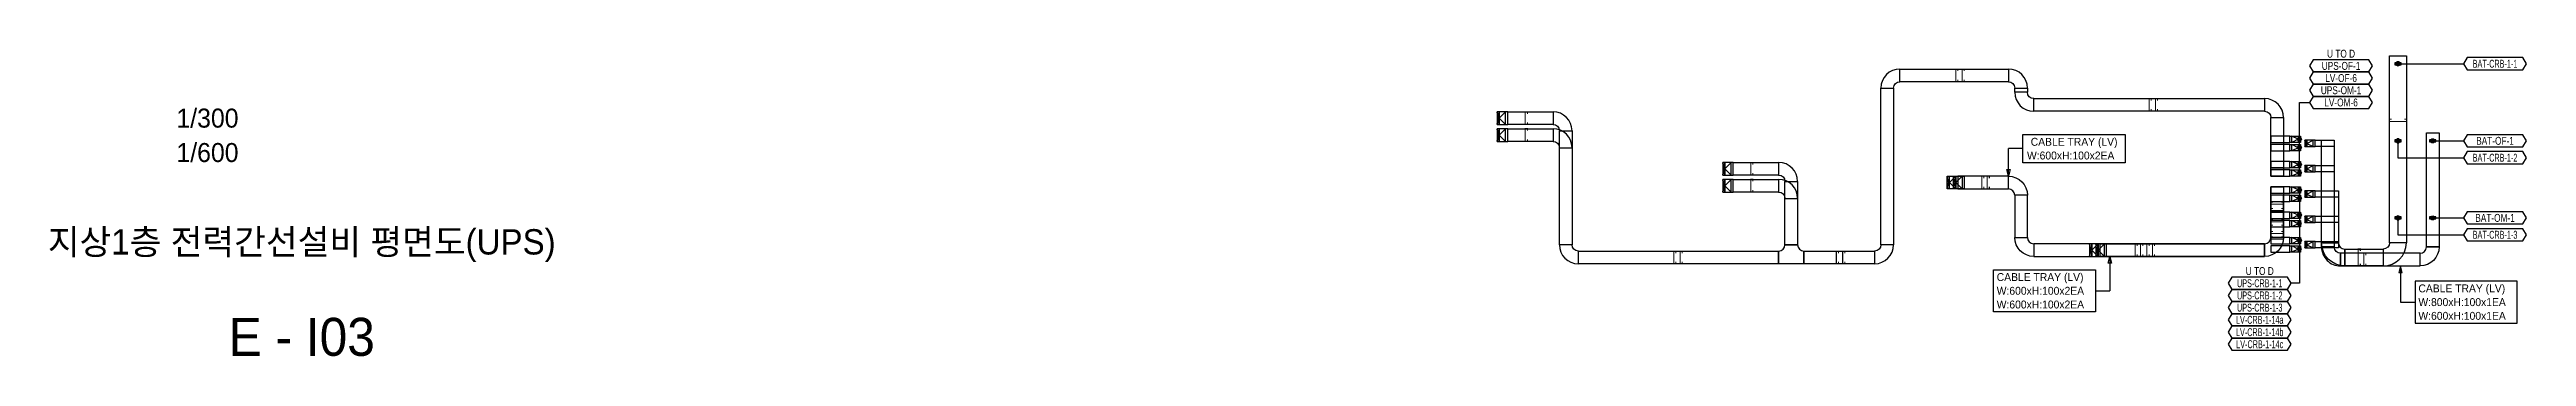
# Model space of a CAD drawing. Header units: millimetres. Extents: x 31670 to 374393, y -351975 to 839589.
# Drawn here: x 221287 to 338770, y -322636 to -308105 of the extents above; entities that cross this region are included whole.
import ezdxf
from ezdxf.enums import TextEntityAlignment as Align

# ---------------------------------------------------------------- set-up
doc = ezdxf.new("R2010")
doc.units = ezdxf.units.MM
doc.header["$LTSCALE"] = 150
for name, color, linetype in [('-----26 Electrical Cable Tray_HV_N', 30, 'Continuous'), ('-----26 Electrical Cable Tray_LV_UPS1', 6, 'Continuous'), ('-----26 Electrical Cable Tray_LV_UPS2', 2, 'Continuous'), ('-----26 Electrical Cable Tray_LV_UPSBAT', 11, 'Continuous'), ('-----29 주기', 1, 'Continuous'), ('-----30 Text', 2, 'Continuous'), ('-----41 Drawing Title', 2, 'Continuous'), ('-----42 Drawing Number', 2, 'Continuous'), ('-----43 Drawing Scale', 3, 'Continuous'), ('-----99 Cable Schedule', 2, 'Continuous')]:
    doc.layers.add(name, color=color, linetype=linetype)
doc.styles.add('ELEC', font='')
doc.styles.get('ELEC').set_extended_font_data('Dotum')

msp = doc.modelspace()

# ---------------------------------------------------------------- texts
at = {"layer": '-----26 Electrical Cable Tray_LV_UPS1', "style": 'ELEC'}
for s, p in [('W:600xH:100x2EA', (313643.3066236171, -319528.1695245226, -2.625308267669205e-09)), ('CABLE TRAY (LV)', (313643.3066236171, -318878.1695245226, -2.625308267669205e-09))]:
    msp.add_text(s, height=375, dxfattribs=at).set_placement(p, align=Align.MIDDLE_LEFT)
at = {"layer": '-----26 Electrical Cable Tray_LV_UPS2', "style": 'ELEC'}
for s, p in [('CABLE TRAY (LV)', (315256.7957421205, -312471.8330451852, 4.845084612341543e-09)), ('W:600xH:100x2EA', (315079.2177231245, -313121.8330451852, 4.845084612341543e-09)), ('W:600xH:100x2EA', (313643.3066236171, -320178.1695245226, -2.625308267669205e-09))]:
    msp.add_text(s, height=375, dxfattribs=at).set_placement(p, align=Align.MIDDLE_LEFT)
at = {"layer": '-----26 Electrical Cable Tray_LV_UPSBAT', "style": 'ELEC'}
for s, p in [('CABLE TRAY (LV)', (333644.9813319633, -319415.0069775122)), ('W:800xH:100x1EA', (333644.9813319633, -320065.0069775122)), ('W:600xH:100x1EA', (333644.9813319633, -320715.0069775122))]:
    msp.add_text(s, height=375, dxfattribs=at).set_placement(p, align=Align.MIDDLE_LEFT)
at = {"layer": '-----30 Text', "linetype": 'Continuous', "style": 'ELEC'}
for s, width, p in [('UPS-OF-1', 0.8, (329976.3663065641, -308875.6106109377)), ('BAT-CRB-1-1', 0.6, (337280.4089479516, -308775.0056091976)), ('UPS-OM-1', 0.8, (329976.3663065641, -310030.6106109479)), ('LV-OF-6', 0.8, (329976.3663065271, -309453.1106109428)), ('LV-OM-6', 0.8, (329976.3663064316, -310608.1106109531)), ('BAT-OF-1', 0.8, (337280.4083054682, -312425.0044972107, -1.004327225509382e-09)), ('BAT-CRB-1-2', 0.6, (337280.4083054697, -313225.3741136951)), ('BAT-OM-1', 0.8, (337280.4083054682, -316075.0044972107, -1.004327225509382e-09)), ('BAT-CRB-1-3', 0.6, (337280.4083054699, -316875.3741136951)), ('UPS-CRB-1-1', 0.6, (326118.9848891285, -319171.0748881657)), ('LV-CRB-1-14a', 0.6, (326118.9848891278, -320903.5748881811)), ('UPS-CRB-1-2', 0.6, (326118.9848891242, -319748.5748881709)), ('UPS-CRB-1-3', 0.6, (326118.9848891252, -320326.074888176)), ('LV-CRB-1-14b', 0.6, (326118.9848891302, -321481.0748881862)), ('LV-CRB-1-14c', 0.6, (326118.9848891327, -322058.5748881914))]:
    msp.add_text(s, height=375, dxfattribs=dict(at, width=width)).set_placement(p, align=Align.MIDDLE)
at = {"layer": '-----41 Drawing Title', "style": 'ELEC'}
msp.add_text('지상1층 전력간선설비 평면도(UPS)', height=1200, dxfattribs=at).set_placement((233249.9999999998, -317209.9999999992), align=Align.MIDDLE_CENTER)
at = {"layer": '-----42 Drawing Number', "style": 'ELEC'}
msp.add_text('E - I03', height=1800, dxfattribs=at).set_placement((233249.9999999998, -321709.9999999992), align=Align.MIDDLE_CENTER)
at = {"layer": '-----43 Drawing Scale', "style": 'ELEC'}
for s, p in [('1/300', (228779.0230665453, -311349.9999999992)), ('1/600', (228779.0230665453, -312979.9999999992))]:
    msp.add_text(s, height=900, dxfattribs=at).set_placement(p, align=Align.MIDDLE_CENTER)
at = {"layer": '-----99 Cable Schedule', "style": 'ELEC', "width": 0.8}
for p in [(329976.3663065618, -308298.1106109325), (326118.9848891285, -318593.5748881606)]:
    msp.add_text('U TO D', height=375, dxfattribs=at).set_placement(p, align=Align.MIDDLE)

# ---------------------------------------------------------------- blocks, each defined once
blk = doc.blocks.new('A$495596483691')
at = {"color": 0}
for p, q in [((100, 600), (0, 600)), ((0, 600), (0, 0)), ((0, 0), (100, 0)), ((500, 600), (100, 600)), ((100, 0), (500, 0)), ((500, 0), (500, 600))]:
    blk.add_line(p, q, dxfattribs=at)
at = {"color": 8}
for p, q in [((400, 300), (100, 600)), ((100, 600), (100, 0)), ((400, 300), (100, 0)), ((400, 0), (400, 600)), ((400, 600), (500, 0)), ((500, 600), (400, 0))]:
    blk.add_line(p, q, dxfattribs=at)
blk = doc.blocks.new('A$550585017316')
at = {"color": 0}
for p, q in [((400, 300), (0, 300)), ((0, 300), (0, 0)), ((0, 0), (400, 0)), ((500, 300), (400, 300)), ((400, 0), (500, 0)), ((500, 0), (500, 300))]:
    blk.add_line(p, q, dxfattribs=at)
at = {"color": 8}
for p, q in [((100, 0), (0, 300)), ((0, 0), (100, 300)), ((100, 150), (400, 300)), ((100, 300), (100, 0)), ((100, 150), (400, 0)), ((400, 0), (400, 300))]:
    blk.add_line(p, q, dxfattribs=at)
blk = doc.blocks.new('A$C9a0ab699')
h = blk.add_hatch(color=0)
edge = h.paths.add_edge_path()
edge.add_arc((64.00719340983778, 64.00719340983778), 64.0071934098378, 720.0000000000341, 1080.000000000034, ccw=False)
at = {"color": 0}
blk.add_circle((64.00719340983778, 64.00719340983778), 64.0071934098378, dxfattribs=at)

# ---------------------------------------------------------------- linework, layer by layer
at = {"layer": '-----26 Electrical Cable Tray_HV_N', "color": 1}
for p, q in [((314885.0572083665, -312796.8330451852, 5.671487411104158e-09), (314200.0761787917, -312796.8330451852, 5.671487411104158e-09)), ((318329.3260257564, -319528.1695245226, -2.485443573874274e-09), (319014.3070553312, -319528.1695245226, -2.485443573874274e-09))]:
    msp.add_line(p, q, dxfattribs=at)
for points, elevation in [([(319731.0766105058, -312121.8330451852), (319731.0766105058, -313471.8330451852), (314885.0572083665, -313471.8330451852), (314885.0572083665, -312121.8330451852)], 4.984949306136474e-09), ([(313483.3066236171, -320528.1695245226), (313483.3066236171, -318528.1695245226), (318329.3260257564, -318528.1695245226), (318329.3260257564, -320528.1695245226)], -2.485443573874274e-09), ([(333484.9813319633, -319065.0069775122), (333484.9813319633, -321065.0069775122), (338331.0007341026, -321065.0069775122), (338331.0007341026, -319065.0069775122)], -3.247652379101226e-10)]:
    msp.add_lwpolyline(points, close=True, dxfattribs=dict(at, elevation=elevation))
for points, elevation in [([(314200.0758198749, -314100.0012848004), (314120.0758198749, -313780.0012848004), (314280.0758198749, -313780.0012848004), (314200.0758198749, -314100.0012848004), (314200.0761787917, -312796.8330451852)], 4.984949306136474e-09), ([(319014.307414248, -317900.0012849075), (319094.307414248, -318220.0012849075), (318934.307414248, -318220.0012849075), (319014.307414248, -317900.0012849075), (319014.3070553312, -319528.1695245226)], -2.485443573874274e-09), ([(332799.9999434717, -318350.0006424621), (332719.9999434717, -318670.0006424621), (332879.9999434717, -318670.0006424621), (332799.9999434717, -318350.0006424621), (332800.0004158164, -320065.0069775122), (333484.9813319633, -320065.0069775122)], -3.247652379101226e-10)]:
    msp.add_lwpolyline(points, dxfattribs=dict(at, elevation=elevation))
at = {"layer": '-----26 Electrical Cable Tray_LV_UPS1'}
for points, elevation in [([(308749.9998465268, -309925.0019346307), (308749.9998465268, -309925.0019346307, -0.414213562373095), (309049.9998465268, -309625.0019346307), (309049.9998465268, -309625.0019346307), (309049.9998465268, -309025.0019346307, 0.414213562373095), (308149.9998465268, -309925.0019346307)], 6.033260278161719e-09), ([(314200.075819873, -309625.0012848001), (314200.075819873, -309625.0012848001, -0.414213562373095), (314500.075819873, -309925.0012848001), (314500.075819873, -309925.0012848001), (315100.075819873, -309925.0012848001, 0.414213562373095), (314200.075819873, -309025.0012848001)], 6.033260278161719e-09), ([(315400.075819873, -310425.00192731), (315400.075819873, -310425.00192731, -0.414213562373095), (315100.075819873, -310125.00192731), (315100.075819873, -310125.00192731), (314500.075819873, -310125.00192731, 0.414213562373095), (315400.075819873, -311025.00192731)], -9.17629176248721e-10), ([(326349.0012033318, -311025.0012354511), (326349.0012033318, -311025.0012354511, -0.414213562373095), (326649.0012033318, -311325.0012354511), (326649.0012033318, -311325.0012354511), (327249.0012033318, -311325.0012354511, 0.414213562373095), (326349.0012033318, -310425.0012354511)], -9.176291762487205e-10), ([(292600.000174635, -312450.0012663131), (292600.000174635, -312450.0012663131, -0.414213562373095), (292900.000174635, -312750.0012663131), (292900.000174635, -312750.0012663131), (293500.000174635, -312750.0012663131, 0.414213562373095), (292600.000174635, -311850.0012663131)], -9.176291762487272e-10), ([(303299.925509078, -314050.0008374251), (303299.925509078, -314050.0008374251, -0.414213562373095), (303599.925509078, -314350.0008374251), (303599.925509078, -314350.0008374251), (304199.925509078, -314350.0008374251, 0.414213562373095), (303299.925509078, -313450.0008374251)], -7.567314750016384e-09), ([(326349.0006424976, -317300.0012849075), (326349.0006424976, -317300.0012849075, 0.414213562373095), (326649.0006424976, -317000.0012849075), (326649.0006424976, -317000.0012849075), (327249.0006424976, -317000.0012849075, -0.414213562373095), (326349.0006424976, -317900.0012849075)], -1.242394414158843e-09), ([(326349.0006424976, -317300.0012849075), (326349.0006424976, -317300.0012849075, 0.414213562373095), (326649.0006424976, -317000.0012849075), (326649.0006424976, -317000.0012849075), (327249.0006424976, -317000.0012849075, -0.414213562373095), (326349.0006424976, -317900.0012849075)], -1.242394414158843e-09), ([(293800.0005659321, -317650.0011720923), (293800.0005659321, -317650.0011720923, -0.414213562373095), (293500.0005659321, -317350.0011720923), (293500.0005659321, -317350.0011720923), (292900.0005659321, -317350.0011720923, 0.414213562373095), (293800.0005659321, -318250.0011720923)], -9.176291762487272e-10), ([(304499.9261075085, -317650.0008459149), (304499.9261075085, -318250.0008459149), (304499.9261075085, -318250.0008459149), (303299.9261075085, -318250.0008459149), (303299.9261075085, -317650.0008459149, 0.414213562373095), (303599.9261075085, -317350.0008459149), (304199.9261075085, -317350.0008459149), (304199.9261075085, -317350.0008459149, 0.414213562373095)], -7.567314750016384e-09)]:
    msp.add_lwpolyline(points, format="xyb", close=True, dxfattribs=dict(at, elevation=elevation))
for points in [[(308749.999671289, -309925.0019346307), (308750.0000219536, -317350.0006896894), (308150.0000219536, -317350.0006896894), (308149.999671289, -309925.0019346307)], [(327249.0006424976, -311325.0012354511), (327249.0012849002, -313700.0012849075), (326649.0012849002, -313700.0012849075), (326649.0006424976, -311325.0012354511)], [(293800.0005659321, -317650.0011720923), (303299.9261075085, -317650.0006896894), (303299.9261075085, -318250.0006896894), (293800.0005659321, -318250.0011720923)]]:
    msp.add_lwpolyline(points, close=True, dxfattribs=at)
for points, elevation in [([(309049.9998465268, -309025.0019346307), (314200.075819873, -309025.0012848001), (314200.075819873, -309625.0012848001), (309049.9998465268, -309625.0019346307)], 6.033260278161719e-09), ([(314500.075819873, -310125.00192731), (314500.0751774703, -309925.0012848001), (315100.0751774703, -309925.0012848001), (315100.075819873, -310125.00192731)], -9.17629176248721e-10), ([(315400.075819873, -310425.00192731), (326349.0012033318, -310425.0012354511), (326349.0012033318, -311025.0012354511), (315400.075819873, -311025.00192731)], -9.17629176248721e-10), ([(290450.0006424892, -311850.0012848803), (292600.000174635, -311850.0012848804), (292600.000174635, -312450.0012848804), (290450.0006424892, -312450.0012848803)], -1.965940148273964e-09), ([(327549.0006424976, -312200.0012849075), (326649.000919745, -312200.0011806143), (326649.000919745, -312500.0011806143), (327549.0006424976, -312500.0012849075)], -1.242394414158843e-09), ([(293500.000174635, -312750.0012663131), (293500.0005659321, -317350.0011720923), (292900.0005659321, -317350.0011720923), (292900.000174635, -312750.0012663131)], -9.176291762487272e-10), ([(301150.000642491, -313450.0012848526), (303299.925509078, -313450.0008374251), (303299.925509078, -314050.0008374251), (301150.000642491, -314050.0012848526)], -1.604167281216418e-09), ([(327549.0006424976, -313400.0012849075), (326649.000919745, -313400.0011806142), (326649.000919745, -313700.0011806142), (327549.0006424976, -313700.0012849075)], -1.242394414158843e-09), ([(304199.925509078, -314350.0008374251), (304199.9261075085, -317350.0008459149), (303599.9261075085, -317350.0008459149), (303599.925509078, -314350.0008374251)], -7.567314750016384e-09), ([(327549.0006424976, -314600.0012849075), (326649.0006424976, -314600.0012849075), (326649.0006424976, -314900.0012849075), (327549.0006424976, -314900.0012849075)], -1.242394414158843e-09), ([(327249.0006424976, -314600.0012849075), (327249.0006424976, -317000.0012849075), (326649.0006424976, -317000.0012849075), (326649.0006424976, -314600.0012849075)], -1.242394414158843e-09), ([(327549.0006424976, -315800.0012849075), (326649.0006424976, -315800.0012849075), (326649.0006424976, -316100.0012849075), (327549.0006424976, -316100.0012849075)], -1.242394414158843e-09), ([(327249.0006424976, -315800.0012849075), (327249.0006424976, -317000.0012849075), (326649.0006424976, -317000.0012849075), (326649.0006424976, -315800.0012849075)], -1.242394414158843e-09), ([(327549.0006424976, -317000.0012849075), (326649.0006424976, -317000.0012849075), (326649.0006424976, -317300.0012849075), (327549.0006424976, -317300.0012849075)], -1.242394414158843e-09), ([(304499.9261075085, -317650.0008459149), (307850.0000219536, -317650.000363512), (307850.0000219536, -318250.000363512), (304499.9261075085, -318250.0008459149)], -7.567314750016384e-09), ([(318550.000642491, -317300.0012849075), (326349.0006424976, -317300.0012849075), (326349.0006424976, -317900.0012849075), (318550.000642491, -317900.0012849075)], -1.604167281216403e-09), ([(318850.000642491, -317300.0012849075), (326349.0006424976, -317300.0012849075), (326349.0006424976, -317900.0012849075), (318850.000642491, -317900.0012849075)], -1.604167281216403e-09)]:
    msp.add_lwpolyline(points, close=True, dxfattribs=dict(at, elevation=elevation))
at = {"layer": '-----26 Electrical Cable Tray_LV_UPS1', "ltscale": 7.5, "const_width": 50}
for points, elevation in [([(311802.8152200143, -309525.0015999016), (311802.8152200143, -309625.0015999016), (311702.8152200143, -309625.0015999016), (311702.8152200143, -309025.0015999016), (311802.8152200143, -309025.0015999016), (311802.8152200143, -309125.0015999016)], 6.033260278161719e-09), ([(320974.5385116024, -310925.0015813806), (320974.5385116024, -311025.0015813806), (320874.5385116024, -311025.0015813806), (320874.5385116024, -310425.0015813805), (320974.5385116024, -310425.0015813805), (320974.5385116024, -310525.0015813805)], -9.17629176248721e-10), ([(291382.6268886016, -312350.0012848803), (291382.6268886016, -312450.0012848803), (291282.6268886016, -312450.0012848803), (291282.6268886016, -311850.0012848803), (291382.6268886016, -311850.0012848803), (291382.6268886016, -311950.0012848803)], 2.556199518920127e-09), ([(302082.6268886034, -313950.0012848526), (302082.6268886034, -314050.0012848526), (301982.6268886034, -314050.0012848526), (301982.6268886034, -313450.0012848525), (302082.6268886034, -313450.0012848525), (302082.6268886034, -313550.0012848525)], 2.917972385977672e-09), ([(327149.0006424975, -315634.5414269969), (327249.0006424975, -315634.5414269969), (327249.0006424975, -315734.5414269969), (326649.0006424975, -315734.5414269969), (326649.0006424975, -315634.5414269969), (326749.0006424975, -315634.5414269969)], -5.764534081352445e-09), ([(327149.0006424975, -316718.2190065758), (327249.0006424975, -316718.2190065758), (327249.0006424975, -316818.2190065758), (326649.0006424975, -316818.2190065758), (326649.0006424975, -316718.2190065758), (326749.0006424975, -316718.2190065758)], -9.176291762482462e-10), ([(327149.0006424975, -316978.0404721453), (327249.0006424975, -316978.0404721453), (327249.0006424975, -317078.0404721453), (326649.0006424975, -317078.0404721453), (326649.0006424975, -316978.0404721453), (326749.0006424975, -316978.0404721453)], 3.602469028087826e-09), ([(306137.7800735217, -318150.0006244676), (306137.7800735217, -318250.0006244676), (306037.7800735217, -318250.0006244676), (306037.7800735217, -317650.0006244675), (306137.7800735217, -317650.0006244675), (306137.7800735217, -317750.0006244675)], -7.567314750016384e-09), ([(320310.2044119635, -317800.0012849075), (320310.2044119635, -317900.0012849075), (320210.2044119635, -317900.0012849075), (320210.2044119635, -317300.0012849075), (320310.2044119635, -317300.0012849075), (320310.2044119635, -317400.0012849075)], 2.915930923119669e-09), ([(320570.025877533, -317800.0012849075), (320570.025877533, -317900.0012849075), (320470.025877533, -317900.0012849075), (320470.025877533, -317300.0012849075), (320570.025877533, -317300.0012849075), (320570.025877533, -317400.0012849075)], -1.604167281216403e-09)]:
    msp.add_lwpolyline(points, dxfattribs=dict(at, elevation=elevation))
msp.add_lwpolyline([(298424.6327969292, -318150.0009423331), (298424.6327969292, -318250.0009423331), (298324.6327969292, -318250.0009423331), (298324.6327969292, -317650.0009423331), (298424.6327969292, -317650.0009423331), (298424.6327969292, -317750.0009423331)], dxfattribs=at)
at = {"layer": '-----26 Electrical Cable Tray_LV_UPS1'}
msp.add_lwpolyline([(308150.0000219536, -317350.0006896894), (308150.0000219536, -317350.0006896894, -0.414213562373095), (307850.0000219536, -317650.0006896894), (307850.0000219536, -317650.0006896894), (307850.0000219536, -318250.0006896894, 0.414213562373095), (308750.0000219536, -317350.0006896894)], format="xyb", close=True, dxfattribs=at)
at = {"layer": '-----26 Electrical Cable Tray_LV_UPS2'}
for points, elevation in [([(308749.9998465268, -309925.0019346307), (308749.9998465268, -309925.0019346307, -0.414213562373095), (309049.9998465268, -309625.0019346307), (309049.9998465268, -309625.0019346307), (309049.9998465268, -309025.0019346307, 0.414213562373095), (308149.9998465268, -309925.0019346307)], 6.033260278161719e-09), ([(314200.075819873, -309625.0012848001), (314200.075819873, -309625.0012848001, -0.414213562373095), (314500.075819873, -309925.0012848001), (314500.075819873, -309925.0012848001), (315100.075819873, -309925.0012848001, 0.414213562373095), (314200.075819873, -309025.0012848001)], 6.033260278161719e-09), ([(315400.075819873, -310425.00192731), (315400.075819873, -310425.00192731, -0.414213562373095), (315100.075819873, -310125.00192731), (315100.075819873, -310125.00192731), (314500.075819873, -310125.00192731, 0.414213562373095), (315400.075819873, -311025.00192731)], -9.17629176248721e-10), ([(292600.0000835291, -311650.0012848529), (292600.0000835291, -311650.0012848529, -0.414213562373095), (292900.0000835291, -311950.0012848529), (292900.0000835291, -311950.0012848529), (293500.0000835291, -311950.0012848529, 0.414213562373095), (292600.0000835291, -311050.0012848529)], -9.176291762487276e-10), ([(326349.0012033318, -311025.0012354511), (326349.0012033318, -311025.0012354511, -0.414213562373095), (326649.0012033318, -311325.0012354511), (326649.0012033318, -311325.0012354511), (327249.0012033318, -311325.0012354511, 0.414213562373095), (326349.0012033318, -310425.0012354511)], -9.176291762487205e-10), ([(303299.9257907137, -314850.002229668), (303299.9257907137, -314850.002229668, -0.414213562373095), (303599.9257907137, -315150.002229668), (303599.9257907137, -315150.002229668), (304199.9257907137, -315150.002229668, 0.414213562373095), (303299.9257907137, -314250.002229668)], -1.604167281216418e-09), ([(314500.0758198749, -315000.0012848004), (314500.0758198749, -315000.0012848004, 0.414213562373095), (314200.0758198749, -314700.0012848004), (314200.0758198749, -314700.0012848004), (314200.0758198749, -314100.0012848004, -0.414213562373095), (315100.0758198749, -315000.0012848004)], 4.984949306136474e-09), ([(314500.0758198749, -315000.0012848004), (314500.0758198749, -315000.0012848004, 0.414213562373095), (314200.0758198749, -314700.0012848004), (314200.0758198749, -314700.0012848004), (314200.0758198749, -314100.0012848004, -0.414213562373095), (315100.0758198749, -315000.0012848004)], 4.984949306136474e-09), ([(315100.0758198749, -317000.0012849075), (315100.0758198749, -317000.0012849075, 0.414213562373095), (315400.0758198749, -317300.0012849075), (315400.0758198749, -317300.0012849075), (315400.0758198749, -317900.0012849075, -0.414213562373095), (314500.0758198749, -317000.0012849075)], -1.27940204330628e-09), ([(315100.0758198749, -317000.0012849075), (315100.0758198749, -317000.0012849075, 0.414213562373095), (315400.0758198749, -317300.0012849075), (315400.0758198749, -317300.0012849075), (315400.0758198749, -317900.0012849075, -0.414213562373095), (314500.0758198749, -317000.0012849075)], -1.27940204330628e-09), ([(326349.0006424976, -317300.0012849075), (326349.0006424976, -317300.0012849075, 0.414213562373095), (326649.0006424976, -317000.0012849075), (326649.0006424976, -317000.0012849075), (327249.0006424976, -317000.0012849075, -0.414213562373095), (326349.0006424976, -317900.0012849075)], -1.242394414158843e-09), ([(326349.0006424976, -317300.0012849075), (326349.0006424976, -317300.0012849075, 0.414213562373095), (326649.0006424976, -317000.0012849075), (326649.0006424976, -317000.0012849075), (327249.0006424976, -317000.0012849075, -0.414213562373095), (326349.0006424976, -317900.0012849075)], -1.242394414158843e-09), ([(293800.0005659321, -317650.0011720923), (293800.0005659321, -317650.0011720923, -0.414213562373095), (293500.0005659321, -317350.0011720923), (293500.0005659321, -317350.0011720923), (292900.0005659321, -317350.0011720923, 0.414213562373095), (293800.0005659321, -318250.0011720923)], -9.176291762487276e-10), ([(304499.9261075085, -317650.0008459149), (304499.9261075085, -318250.0008459149), (304499.9261075085, -318250.0008459149), (303299.9261075085, -318250.0008459149), (303299.9261075085, -317650.0008459149, 0.414213562373095), (303599.9261075085, -317350.0008459149), (304199.9261075085, -317350.0008459149), (304199.9261075085, -317350.0008459149, 0.414213562373095)], -7.567314750016384e-09)]:
    msp.add_lwpolyline(points, format="xyb", close=True, dxfattribs=dict(at, elevation=elevation))
for points in [[(308749.999671289, -309925.0019346307), (308750.0000219536, -317350.0006896894), (308150.0000219536, -317350.0006896894), (308149.999671289, -309925.0019346307)], [(327249.0006424976, -311325.0012354511), (327249.0012385477, -314100.0012153787), (326649.0012385477, -314100.0012153787), (326649.0006424976, -311325.0012354511)], [(293800.0005659321, -317650.0011720923), (303299.9261075085, -317650.0006896894), (303299.9261075085, -318250.0006896894), (293800.0005659321, -318250.0011720923)]]:
    msp.add_lwpolyline(points, close=True, dxfattribs=at)
for points, elevation in [([(309049.9998465268, -309025.0019346307), (314200.075819873, -309025.0012848001), (314200.075819873, -309625.0012848001), (309049.9998465268, -309625.0019346307)], 6.033260278161719e-09), ([(314500.075819873, -310125.00192731), (314500.0751774703, -309925.0012848001), (315100.0751774703, -309925.0012848001), (315100.075819873, -310125.00192731)], -9.17629176248721e-10), ([(290450.0006424892, -311050.0012848529), (292600.0000835291, -311050.0012848529), (292600.0000835291, -311650.0012848529), (290450.0006424892, -311650.0012848529)], -1.967981611131967e-09), ([(315400.075819873, -310425.00192731), (326349.0012033318, -310425.0012354511), (326349.0012033318, -311025.0012354511), (315400.075819873, -311025.00192731)], -9.17629176248721e-10), ([(293500.0000835291, -311950.0012848529), (293500.0005659321, -317350.0011720923), (292900.0005659321, -317350.0011720923), (292900.0000835291, -311950.0012848529)], -9.176291762487276e-10), ([(327549.0006424976, -312600.0012849075), (326649.000919745, -312600.0011806143), (326649.000919745, -312900.0011806143), (327549.0006424976, -312900.0012849075)], -1.242394414158843e-09), ([(301150.000642491, -314250.0012848526), (303299.9257907137, -314250.002229668), (303299.9257907137, -314850.002229668), (301150.000642491, -314850.0012848526)], -1.604167281216418e-09), ([(311800.1509972583, -314700.0012848004), (314200.0758198749, -314700.0012848004), (314200.0758198749, -314100.0012848004), (311800.1509972583, -314100.0012848004)], 4.984949306136474e-09), ([(312100.1509972583, -314700.0012848004), (314200.0758198749, -314700.0012848004), (314200.0758198749, -314100.0012848004), (312100.1509972583, -314100.0012848004)], 4.984949306136474e-09), ([(327549.0006424976, -313800.0012849075), (326649.000919745, -313800.0011806142), (326649.000919745, -314100.0011806142), (327549.0006424976, -314100.0012849075)], -1.242394414158843e-09), ([(304199.9256251055, -315150.002229668), (304199.9261075085, -317350.0008459149), (303599.9261075085, -317350.0008459149), (303599.9256251055, -315150.002229668)], -7.567314750016384e-09), ([(314500.0758198749, -315000.0012848004), (314500.0758198749, -317000.0012849075), (315100.0758198749, -317000.0012849075), (315100.0758198749, -315000.0012848004)], 4.984949306136474e-09), ([(314500.0758198749, -315000.0012848004), (314500.0758198749, -317000.0012849075), (315100.0758198749, -317000.0012849075), (315100.0758198749, -315000.0012848004)], 4.984949306136474e-09), ([(327549.0006424976, -315000.0012849075), (326649.0006424976, -315000.0012849075), (326649.0006424976, -315300.0012849075), (327549.0006424976, -315300.0012849075)], -1.242394414158843e-09), ([(326649.0006424976, -315000.0012849075), (326649.0006424976, -317000.0012849075), (327249.0006424976, -317000.0012849075), (327249.0006424976, -315000.0012849075)], -1.242394414158843e-09), ([(327549.0006424976, -316200.0012849075), (326649.0006424976, -316200.0012849075), (326649.0006424976, -316500.0012849075), (327549.0006424976, -316500.0012849075)], -1.242394414158843e-09), ([(326649.0006424976, -316200.0012849075), (326649.0006424976, -317000.0012849075), (327249.0006424976, -317000.0012849075), (327249.0006424976, -316200.0012849075)], -1.242394414158843e-09), ([(304499.9261075085, -317650.0008459149), (307850.0000219536, -317650.000363512), (307850.0000219536, -318250.000363512), (304499.9261075085, -318250.0008459149)], -7.567314750016384e-09), ([(315400.0758198749, -317900.0012849075), (326349.0006424976, -317900.0012849075), (326349.0006424976, -317300.0012849075), (315400.0758198749, -317300.0012849075)], -1.27940204330628e-09), ([(315400.0758198749, -317900.0012849075), (326349.0006424976, -317900.0012849075), (326349.0006424976, -317300.0012849075), (315400.0758198749, -317300.0012849075)], -1.27940204330628e-09), ([(327549.0006424976, -317400.0012849075), (326649.0006424976, -317400.0012849075), (326649.0006424976, -317700.0012849075), (327549.0006424976, -317700.0012849075)], -1.242394414158843e-09)]:
    msp.add_lwpolyline(points, close=True, dxfattribs=dict(at, elevation=elevation))
at = {"layer": '-----26 Electrical Cable Tray_LV_UPS2', "ltscale": 7.5, "const_width": 50}
for points, elevation in [([(312102.8152200143, -309125.0015999016), (312102.8152200143, -309025.0015999016), (312002.8152200143, -309025.0015999016), (312002.8152200143, -309625.0015999016), (312102.8152200143, -309625.0015999016), (312102.8152200143, -309525.0015999016)], 6.033260278161719e-09), ([(291382.6268886016, -311550.0012848529), (291382.6268886016, -311650.0012848529), (291282.6268886016, -311650.0012848529), (291282.6268886016, -311050.0012848528), (291382.6268886016, -311050.0012848528), (291382.6268886016, -311150.0012848528)], 2.554158056062123e-09), ([(321274.5385116024, -310525.0015813805), (321274.5385116024, -310425.0015813805), (321174.5385116024, -310425.0015813805), (321174.5385116024, -311025.0015813806), (321274.5385116024, -311025.0015813806), (321274.5385116024, -310925.0015813806)], -9.176291762487212e-10), ([(302082.6268886034, -314750.0012848526), (302082.6268886034, -314850.0012848526), (301982.6268886034, -314850.0012848526), (301982.6268886034, -314250.0012848525), (302082.6268886034, -314250.0012848525), (302082.6268886034, -314350.0012848525)], 2.917972385977672e-09), ([(313032.7772433707, -314200.0012848004), (313032.7772433707, -314100.0012848004), (312932.7772433707, -314100.0012848004), (312932.7772433707, -314700.0012848004), (313032.7772433707, -314700.0012848004), (313032.7772433707, -314600.0012848004)], 9.507088973330564e-09), ([(313292.5987089402, -314200.0012848004), (313292.5987089402, -314100.0012848004), (313192.5987089402, -314100.0012848004), (313192.5987089402, -314700.0012848004), (313292.5987089402, -314700.0012848004), (313292.5987089402, -314600.0012848004)], 4.984949306136474e-09), ([(326749.0006424975, -315326.3237053306), (326649.0006424975, -315326.3237053306), (326649.0006424975, -315426.3237053306), (327249.0006424975, -315426.3237053306), (327249.0006424975, -315326.3237053306), (327149.0006424975, -315326.3237053306)], -5.439768843442336e-09), ([(326749.0006424975, -316158.3975410062), (326649.0006424975, -316158.3975410062), (326649.0006424975, -316258.3975410062), (327249.0006424975, -316258.3975410062), (327249.0006424975, -316158.3975410062), (327149.0006424975, -316158.3975410062)], -5.439768843442336e-09), ([(326749.0006424975, -316418.2190065758), (326649.0006424975, -316418.2190065758), (326649.0006424975, -316518.2190065758), (327249.0006424976, -316518.2190065758), (327249.0006424976, -316418.2190065758), (327149.0006424976, -316418.2190065758)], -9.176291762482462e-10), ([(306437.7800735217, -317750.0006244675), (306437.7800735217, -317650.0006244675), (306337.7800735217, -317650.0006244675), (306337.7800735217, -318250.0006244676), (306437.7800735217, -318250.0006244676), (306437.7800735217, -318150.0006244676)], -7.567314750016384e-09), ([(320870.025877533, -317400.0012849075), (320870.025877533, -317300.0012849075), (320770.025877533, -317300.0012849075), (320770.025877533, -317900.0012849075), (320870.025877533, -317900.0012849075), (320870.025877533, -317800.0012849075)], -1.604167281216404e-09), ([(321129.8473431026, -317400.0012849075), (321129.8473431026, -317300.0012849075), (321029.8473431026, -317300.0012849075), (321029.8473431026, -317900.0012849075), (321129.8473431026, -317900.0012849075), (321129.8473431026, -317800.0012849075)], -6.126306948410494e-09)]:
    msp.add_lwpolyline(points, dxfattribs=dict(at, elevation=elevation))
msp.add_lwpolyline([(298724.6327969292, -317750.0009423331), (298724.6327969292, -317650.0009423331), (298624.6327969292, -317650.0009423331), (298624.6327969292, -318250.0009423332), (298724.6327969292, -318250.0009423332), (298724.6327969292, -318150.0009423332)], dxfattribs=at)
at = {"layer": '-----26 Electrical Cable Tray_LV_UPS2'}
msp.add_lwpolyline([(308150.0000219536, -317350.0006896894), (308150.0000219536, -317350.0006896894, -0.414213562373095), (307850.0000219536, -317650.0006896894), (307850.0000219536, -317650.0006896894), (307850.0000219536, -318250.0006896894, 0.414213562373095), (308750.0000219536, -317350.0006896894)], format="xyb", close=True, dxfattribs=at)
at = {"layer": '-----26 Electrical Cable Tray_LV_UPSBAT'}
for p, q in [((332825.0011369544, -308725.0044972096), (332525.0011369544, -308825.0044972096)), ((332825.0011369544, -308825.0044972096), (332525.0011369544, -308725.0044972096)), ((332825.0004944724, -312375.0044972096), (332525.0004944724, -312475.0044972096)), ((332825.0004944724, -312475.0044972096), (332525.0004944724, -312375.0044972096)), ((334175.0001732312, -312475.0044972096), (334475.0001732312, -312375.0044972096)), ((334175.0001732312, -312375.0044972096), (334475.0001732312, -312475.0044972096)), ((332825.0004944724, -316025.0044972096), (332525.0004944724, -316125.0044972096)), ((332825.0004944724, -316125.0044972096), (332525.0004944724, -316025.0044972096)), ((334175.0001732312, -316125.0044972096), (334475.0001732312, -316025.0044972096)), ((334175.0001732312, -316025.0044972096), (334475.0001732312, -316125.0044972096))]:
    msp.add_line(p, q, dxfattribs=at)
for points, elevation in [([(333074.9998519903, -308400.0044972096), (333074.9998519903, -317250.001284908), (332274.9998519903, -317250.001284908), (332274.9998519903, -308400.0044972096)], -9.021598336387464e-10), ([(332825.0011369544, -308825.0044972096), (332825.0011369544, -308725.0044972096), (332525.0011369544, -308725.0044972096), (332525.0011369544, -308825.0044972096)], -5.574767254097677e-10), ([(328751.0006424976, -312400.0012849075), (329650.0012844296, -312400.0012849075), (329650.0012844296, -312700.0012849075), (328751.0006424976, -312700.0012849075)], -1.242394414158843e-09), ([(329050.0012844313, -317450.0006424619), (329050.0012844296, -312400.0012849075), (329650.0012844296, -312400.0012849075), (329650.0012844313, -317450.0006424619)], -1.242394414158843e-09), ([(332825.0004944724, -312475.0044972096), (332825.0004944724, -312375.0044972096), (332525.0004944724, -312375.0044972096), (332525.0004944724, -312475.0044972096)], -3.446831082289786e-10), ([(334024.9992095081, -317450.0006424621), (334024.9998519903, -312050.0044972096), (334624.9998519903, -312050.0044972096), (334624.9992095081, -317450.0006424621)], -9.021598336387464e-10), ([(334175.0001732312, -312375.0044972096), (334175.0001732312, -312475.0044972096), (334475.0001732312, -312475.0044972096), (334475.0001732312, -312375.0044972096)], -9.021598336387464e-10), ([(328751.0006424976, -313600.0012849075), (329650.0012844296, -313600.0012849075), (329650.0012844296, -313900.0012849075), (328751.0006424976, -313900.0012849075)], -1.242394414158843e-09), ([(328751.0006424976, -314800.0012849075), (329850.0012844295, -314800.0012849075), (329850.0012844295, -315100.0012849075), (328751.0006424976, -315100.0012849075)], -1.242394414158843e-09), ([(329850.0012844297, -314800.0012849075), (329850.0012844312, -317250.0006424621), (329050.0012844312, -317250.0006424621), (329050.0012844297, -314800.0012849075)], -1.242394414158843e-09), ([(328751.0006424976, -316000.0012849075), (329850.0012844295, -316000.0012849075), (329850.0012844295, -316300.0012849075), (328751.0006424976, -316300.0012849075)], -1.242394414158843e-09), ([(332825.0004944724, -316125.0044972096), (332825.0004944724, -316025.0044972096), (332525.0004944724, -316025.0044972096), (332525.0004944724, -316125.0044972096)], -3.446831082289786e-10), ([(334175.0001732312, -316025.0044972096), (334175.0001732312, -316125.0044972096), (334475.0001732312, -316125.0044972096), (334475.0001732312, -316025.0044972096)], -9.021598336387464e-10), ([(328751.0006424976, -317200.0012849075), (329850.0012844295, -317200.0012849075), (329850.0012844295, -317500.0012849075), (328751.0006424976, -317500.0012849075)], -1.242394414158843e-09), ([(333724.9992095081, -317750.0006424621), (329950.0012844313, -317750.000642462), (329950.0012844313, -318350.000642462), (333724.9992095081, -318350.0006424621)], -3.247652379101226e-10), ([(331974.9998519903, -318350.0006424622), (330150.0012844312, -318350.0006424621), (330150.0012844312, -317550.0006424621), (331974.9998519903, -317550.0006424622)], -3.247652379101226e-10)]:
    msp.add_lwpolyline(points, close=True, dxfattribs=dict(at, elevation=elevation))
at = {"layer": '-----26 Electrical Cable Tray_LV_UPSBAT', "ltscale": 7.5, "const_width": 50}
for points, elevation in [([(332974.9998519903, -311405.4364542643), (333074.9998519903, -311405.4364542643), (333074.9998519903, -311505.4364542643), (332274.9998519903, -311505.4364542643), (332274.9998519903, -311405.4364542643), (332374.9998519903, -311405.4364542643)], -9.021598336387468e-10), ([(330890.3496118085, -318250.0006424621), (330890.3496118085, -318350.0006424621), (330790.3496118085, -318350.0006424621), (330790.3496118085, -317550.0006424621), (330890.3496118085, -317550.0006424621), (330890.3496118085, -317650.0006424621)], 4.197374429283969e-09), ([(331150.1710773781, -318250.000642462), (331150.1710773781, -318350.000642462), (331050.1710773781, -318350.000642462), (331050.1710773781, -317750.000642462), (331150.1710773781, -317750.000642462), (331150.1710773781, -317850.000642462)], 4.197374429283969e-09)]:
    msp.add_lwpolyline(points, dxfattribs=dict(at, elevation=elevation))
at = {"layer": '-----26 Electrical Cable Tray_LV_UPSBAT'}
for points, elevation in [([(329050.0012844312, -317250.0006424621), (329850.0012844312, -317250.0006424621, 0.4142135623730951), (330150.0012844312, -317550.0006424621), (330150.0012844312, -318350.0006424621, -0.4142135623730951)], -1.242394414158843e-09), ([(329950.0012844313, -317750.000642462), (329950.0012844313, -317750.000642462, -0.414213562373095), (329650.0012844313, -317450.000642462), (329650.0012844313, -317450.000642462), (329050.0012844313, -317450.0006424619, 0.414213562373095), (329950.0012844313, -318350.000642462)], -1.242394414158843e-09), ([(333074.9998519903, -317250.001284908), (332274.9998519903, -317250.001284908, -0.4142135623730951), (331974.9998519903, -317550.001284908), (331974.9998519903, -318350.001284908, 0.4142135623730951)], -9.021598336387464e-10), ([(333724.9992095081, -317750.0006424621), (333724.9992095081, -317750.0006424621, 0.414213562373095), (334024.9992095081, -317450.0006424621), (334024.9992095081, -317450.0006424621), (334624.9992095081, -317450.0006424621, -0.414213562373095), (333724.9992095081, -318350.0006424621)], -9.021598336387464e-10)]:
    msp.add_lwpolyline(points, format="xyb", close=True, dxfattribs=dict(at, elevation=elevation))
at = {"layer": '-----29 주기'}
for points, elevation in [([(328653.4608670096, -308586.8606109351), (328486.7509767977, -308875.6106109368), (328653.4608670122, -309164.3606109403), (331299.2717461188, -309164.3606109403), (331465.9816363424, -308875.6106109368), (331299.2717461165, -308586.8606109351)], -9.176291762487205e-10), ([(335957.5035083971, -308486.255609195), (335790.7936181852, -308775.0056091967), (335957.5035083995, -309063.7556092002), (338603.3143875063, -309063.7556092002), (338770.0242777297, -308775.0056091967), (338603.3143875038, -308486.255609195)], -7.731412444817444e-10), ([(328653.4608669726, -309164.3606109403), (328486.7509767607, -309453.1106109419), (328653.4608669752, -309741.8606109454), (331299.2717460818, -309741.8606109454), (331465.9816363054, -309453.1106109419), (331299.2717460795, -309164.3606109403)], -9.176291762487205e-10), ([(328653.4608670096, -309741.8606109454), (328486.7509767977, -310030.610610947), (328653.4608670122, -310319.3606109505), (331299.2717461188, -310319.3606109505), (331465.9816363424, -310030.610610947), (331299.2717461165, -309741.8606109454)], -9.176291762487205e-10), ([(328653.4608668769, -310319.3606109505), (328486.750976665, -310608.1106109521), (328653.4608668795, -310896.8606109556), (331299.2717459864, -310896.8606109556), (331465.9816362097, -310608.1106109521), (331299.2717459838, -310319.3606109505)], -9.176291762487205e-10), ([(335957.5028659134, -312136.2544972079), (335790.7929757015, -312425.0044972096), (335957.502865916, -312713.7544972131), (338603.3137450229, -312713.7544972131), (338770.0236352462, -312425.0044972096), (338603.3137450203, -312136.2544972079)], -9.021598336387464e-10), ([(335957.5028659152, -312936.6241136925), (335790.7929757033, -313225.3741136941), (335957.5028659177, -313514.1241136976), (338603.3137450244, -313514.1241136976), (338770.023635248, -313225.3741136941), (338603.3137450221, -312936.6241136925)], -5.603476273009553e-10), ([(335957.5028659134, -315786.2544972079), (335790.7929757015, -316075.0044972096), (335957.502865916, -316363.7544972131), (338603.3137450229, -316363.7544972131), (338770.0236352462, -316075.0044972096), (338603.3137450203, -315786.2544972079)], -9.021598336387464e-10), ([(335957.5028659152, -316586.6241136925), (335790.7929757033, -316875.3741136941), (335957.5028659177, -317164.1241136976), (338603.3137450244, -317164.1241136976), (338770.023635248, -316875.3741136941), (338603.3137450221, -316586.6241136925)], -5.603476273009553e-10), ([(324796.0794495738, -318882.3248881632), (324629.3695593618, -319171.0748881648), (324796.0794495763, -319459.8248881683), (327441.8903286832, -319459.8248881683), (327608.6002189065, -319171.0748881648), (327441.8903286806, -318882.3248881632)], -9.176291762487205e-10), ([(324796.0794495695, -319459.8248881683), (324629.3695593575, -319748.5748881699), (324796.079449572, -320037.3248881734), (327441.8903286789, -320037.3248881734), (327608.6002189022, -319748.5748881699), (327441.8903286763, -319459.8248881683)], -9.176291762487205e-10), ([(324796.0794495705, -320037.3248881734), (324629.3695593586, -320326.0748881751), (324796.0794495731, -320614.8248881786), (327441.8903286799, -320614.8248881786), (327608.6002189033, -320326.0748881751), (327441.8903286774, -320037.3248881734)], -9.176291762487205e-10), ([(324796.0794495731, -320614.8248881786), (324629.3695593611, -320903.5748881802), (324796.0794495756, -321192.3248881837), (327441.8903286823, -321192.3248881837), (327608.6002189058, -320903.5748881802), (327441.8903286799, -320614.8248881786)], -9.176291762487205e-10), ([(324796.0794495755, -321192.3248881837), (324629.3695593636, -321481.0748881853), (324796.0794495781, -321769.8248881888), (327441.8903286847, -321769.8248881888), (327608.6002189083, -321481.0748881853), (327441.8903286824, -321192.3248881837)], -9.176291762487205e-10), ([(324796.079449578, -321769.8248881888), (324629.369559366, -322058.5748881904), (324796.0794495805, -322347.3248881939), (327441.8903286872, -322347.3248881939), (327608.6002189107, -322058.5748881904), (327441.8903286848, -321769.8248881888)], -9.176291762487205e-10)]:
    msp.add_lwpolyline(points, close=True, dxfattribs=dict(at, elevation=elevation))
at = {"layer": '-----99 Cable Schedule', "color": 1}
for points, elevation in [([(332675.0011369544, -308775.0056091967), (335790.7936181852, -308775.0056091967)], -7.731412444817444e-10), ([(328001.8728582067, -313941.3846377797), (328001.8728582067, -310608.1106109521), (328486.750976665, -310608.1106109521)], -9.176291762487205e-10), ([(332675.0004944724, -312425.0044972096), (332675.0004944724, -313225.3741136941), (335790.7929757033, -313225.3741136941)], -5.603476273009553e-10), ([(334325.0001732312, -312425.0044972096), (335790.7929757015, -312425.0044972096)], -9.021598336387464e-10), ([(327999.0006424976, -314750.0012849075), (327999.0006424976, -319171.0748881648), (327608.6002189065, -319171.0748881648)], -9.176291762487205e-10), ([(332675.0004944724, -316075.0044972096), (332675.0004944724, -316875.3741136941), (335790.7929757033, -316875.3741136941)], -5.603476273009553e-10), ([(334325.0001732312, -316075.0044972096), (335790.7929757015, -316075.0044972096)], -9.021598336387464e-10)]:
    msp.add_lwpolyline(points, dxfattribs=dict(at, elevation=elevation))

# ---------------------------------------------------------------- block references
at = {"layer": '-----26 Electrical Cable Tray_LV_UPS1', "rotation": 180}
for p in [(290450.0006424892, -311850.0012848803, -1.277360580448277e-09), (301150.000642491, -313450.0012848526), (318550.000642491, -317300.0012849075, -1.279402043306281e-09), (318850.000642491, -317300.0012849075, -1.279402043306281e-09)]:
    msp.add_blockref('A$495596483691', p, dxfattribs=at)
at = {"layer": '-----26 Electrical Cable Tray_LV_UPS1', "xscale": -1}
for p in [(328049.0006424976, -312500.0012849075), (328049.0006424976, -313700.0012849075), (328049.0006424976, -314900.0012849075), (328049.0006424976, -316100.0012849075), (328049.0006424976, -317300.0012849075)]:
    msp.add_blockref('A$550585017316', p, dxfattribs=at)
at = {"layer": '-----26 Electrical Cable Tray_LV_UPS2', "rotation": 180}
for p in [(290450.0006424892, -311050.0012848529, -1.279402043306281e-09), (301150.000642491, -314250.0012848526)]:
    msp.add_blockref('A$495596483691', p, dxfattribs=at)
at = {"layer": '-----26 Electrical Cable Tray_LV_UPS2', "xscale": -1}
for name, p in [('A$550585017316', (328049.0006424976, -312900.0012849075)), ('A$495596483691', (311800.1509972583, -314700.0012848004, 5.671487411104158e-09)), ('A$495596483691', (312100.1509972583, -314700.0012848004, 5.671487411104158e-09)), ('A$550585017316', (328049.0006424976, -314100.0012849075)), ('A$550585017316', (328049.0006424976, -315300.0012849075)), ('A$550585017316', (328049.0006424976, -316500.0012849075)), ('A$550585017316', (328049.0006424976, -317700.0012849075))]:
    msp.add_blockref(name, p, dxfattribs=at)
at = {"layer": '-----26 Electrical Cable Tray_LV_UPSBAT'}
for p in [(328251.0006424976, -312700.0012849075), (328251.0006424976, -313900.0012849075), (328251.0006424976, -315100.0012849075), (328251.0006424976, -316300.0012849075), (328251.0006424976, -317500.0012849075)]:
    msp.add_blockref('A$550585017316', p, dxfattribs=at)
at = {"layer": '-----99 Cable Schedule', "color": 1, "xscale": -1.5, "yscale": 1.5, "zscale": 1.5}
for p in [(332771.0119270692, -308871.0152873244), (332771.0112845872, -312521.0152873244), (332771.0112845872, -316171.0152873244), (328095.0114326123, -316437.3954278945), (328095.0114326123, -317637.3954278945)]:
    msp.add_blockref('A$C9a0ab699', p, dxfattribs=at)
at = {"layer": '-----99 Cable Schedule', "color": 1, "xscale": 1.5, "yscale": 1.5, "zscale": 1.5}
for p, rotation in [((328097.8836483216, -312253.9904947928), 180), ((334421.010963346, -312521.0152873243), 90.00000000000001), ((328097.8836483216, -312645.373847665), 180), ((328097.8836483216, -313453.9904947928), 180), ((328097.8836483216, -313845.373847665), 180), ((328097.8836483216, -314653.9904947928), 180), ((328095.0114326123, -315845.373847665), 180), ((328097.8836483216, -315045.373847665), 180), ((334421.010963346, -316171.0152873243), 90.00000000000001), ((328097.8836483216, -317045.373847665), 180)]:
    msp.add_blockref('A$C9a0ab699', p, dxfattribs=dict(at, rotation=rotation))

msp.set_redraw_order([(e.dxf.handle, doc.entitydb.next_handle()) for e in msp.query("TEXT MTEXT ATTDEF DIMENSION ARC_DIMENSION")])  # texts and dimensions are drawn at this point

doc.saveas('drawing.dxf')
